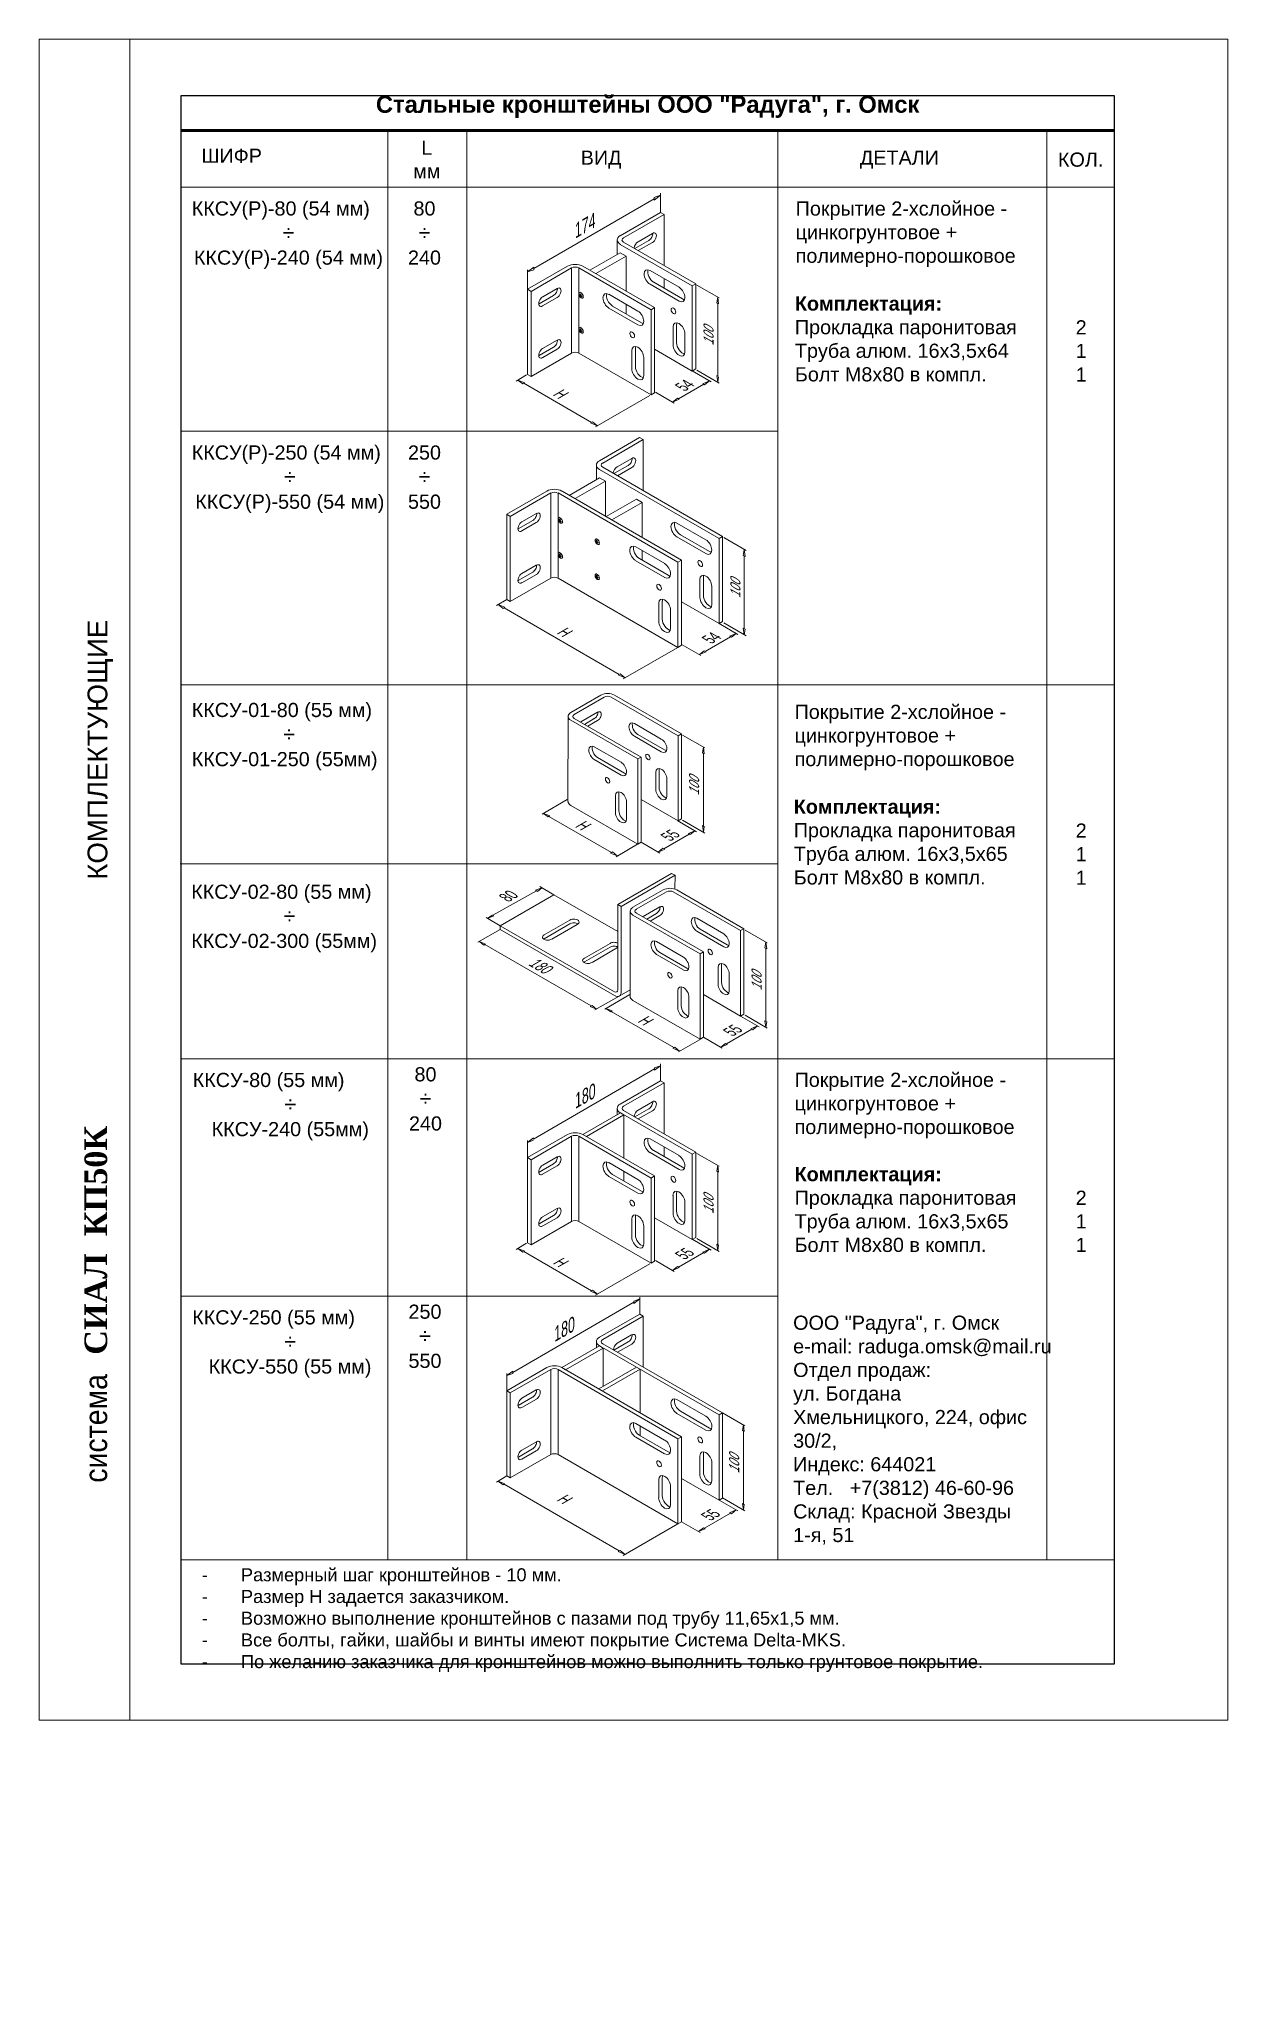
# Model space of a CAD drawing. Extents: x -37 to 4620, y -49 to 348.
# Drawn here: x 2730 to 2940, y -49.4 to 297 of the extents above; entities that cross this region are included whole.
import ezdxf
from ezdxf.enums import TextEntityAlignment as Align

# ---------------------------------------------------------------- set-up
doc = ezdxf.new("R2010")
doc.units = 0
doc.header["$LTSCALE"] = 5
doc.layers.get('0').update_dxf_attribs({"linetype": 'CONTINUOUS', "lineweight": 30})
for name, color, linetype, lineweight in [('3', 1, 'CONTINUOUS', 20), ('4', 160, 'CONTINUOUS', 18), ('Dimentions', 5, 'CONTINUOUS', 15), ('PV-5DF28', 7, 'CONTINUOUS', 15), ('Рамки', 1, 'CONTINUOUS', 15), ('Текстовый', 7, 'CONTINUOUS', 9)]:
    doc.layers.add(name, color=color, linetype=linetype, lineweight=lineweight)
doc.layers.add('Скрытые', color=14, linetype='CONTINUOUS', plot=False)
doc.styles.add('14', font='RUSS.SHX', dxfattribs={"width": 0.7, "height": 14})
doc.styles.add('15', font='russ.shx', dxfattribs={"width": 0.7, "height": 15})
doc.styles.add('22', font='RUSS.SHX', dxfattribs={"width": 0.7, "height": 2.2})
doc.styles.add('24', font='RUSS.SHX', dxfattribs={"width": 0.7, "height": 2.4})
doc.styles.add('Каталожный', font='arial.ttf', dxfattribs={"height": 2.5})
doc.styles.add('Фирм', font='arial.ttf', dxfattribs={"height": 3.5})
doc.styles.add('Фирм5', font='timesbd.ttf', dxfattribs={"height": 4})

msp = doc.modelspace()

# ---------------------------------------------------------------- texts
at = {"layer": '4', "extrusion": (0.707107, -0.408248, 0.57735), "char_height": 3.3, "attachment_point": 5, "text_direction": (0.707107, 0.408248, -0.57735), "style": '24'}
for s, insert in [('\\A1;174', (2826.468, 264.125, 104.747)), ('\\A1;180', (2826.491, 110.349, 104.747)), ('\\A1;180', (2822.823, 69.151, 104.747))]:
    msp.add_mtext(s, dxfattribs=dict(at, insert=insert))
at = {"layer": '4', "lineweight": 13, "extrusion": (0.707107, 0.408248, 0.57735), "char_height": 2.52, "attachment_point": 5, "text_direction": (0, 0.816497, -0.57735), "style": '14'}
for insert in [(2848.272, 244.968, 40.753), (2853.015, 200.353, 40.753), (2845.721, 165.474, 40.753), (2856.763, 131.009, 40.753), (2848.272, 91.557, 40.753), (2852.802, 45.726, 40.753)]:
    msp.add_mtext('\\A1;100', dxfattribs=dict(at, insert=insert))
at = {"layer": '4', "extrusion": (-8.3e-15, 0.816497, 0.57735), "char_height": 2.7, "attachment_point": 5, "style": '15'}
for s, insert, text_direction in [('\\A1;54', (2844.061, 235.85, -3.187), (0.707107, 0.408248, -0.57735)), ('\\A1;Н', (2822.199, 234.298, -9.291), (0.707107, -0.408248, 0.57735)), ('\\A1;Н', (2822.898, 192.206, -9.291), (0.707107, -0.408248, 0.57735)), ('\\A1;54', (2848.804, 191.235, -3.187), (0.707107, 0.408248, -0.57735)), ('\\A1;Н', (2826.157, 158.052, -9.291), (0.707107, -0.408248, 0.57735)), ('\\A1;55', (2841.51, 156.355, -3.187), (0.707107, 0.408248, -0.57735)), ('\\A1;80', (2812.939, 145.626, -3.187), (0.707107, 0.408248, -0.57735)), ('\\A1;180', (2818.714, 133.167, -9.291), (0.707107, -0.408248, 0.57735)), ('\\A1;Н', (2837.199, 123.587, -9.291), (0.707107, -0.408248, 0.57735)), ('\\A1;55', (2852.552, 121.891, -3.187), (0.707107, 0.408248, -0.57735)), ('\\A1;55', (2844.061, 82.439, -3.187), (0.707107, 0.408248, -0.57735)), ('\\A1;Н', (2822.199, 80.887, -9.291), (0.707107, -0.408248, 0.57735)), ('\\A1;Н', (2822.898, 39.034, -9.291), (0.707107, -0.408248, 0.57735)), ('\\A1;55', (2848.657, 36.3, -3.187), (0.707107, 0.408248, -0.57735))]:
    msp.add_mtext(s, dxfattribs=dict(at, insert=insert, text_direction=text_direction))
at = {"layer": 'Рамки', "insert": (2863.207, 71.496), "char_height": 2.5, "width": 43.81974, "attachment_point": 1, "style": '22'}
msp.add_mtext('{\\fArial|b0|i0|c204|p34;\\W1;ООО "Радуга", г. Омск  \\Pe-mail: raduga.omsk@mail.ru\\PОтдел продаж:   \\Pул. Богдана Хмельницкого, 224, офис 30/2,  \\PИндекс: 644021\\PТел.   +7(3812) 46-60-96\\PСклад: Красной Звезды 1-я, 51}', dxfattribs=at)
at = {"layer": 'Текстовый', "style": 'Фирм'}
msp.add_text('КОМПЛЕКТУЮЩИЕ', height=3.5, rotation=90, dxfattribs=at).set_placement((2742.043, 148.5))
at = {"layer": 'Текстовый', "style": 'Фирм5'}
msp.add_text('СИАЛ  КП50К', height=4, rotation=90, dxfattribs=at).set_placement((2742, 84.805), align=Align.CENTER)
at = {"layer": 'Текстовый', "style": 'Фирм', "width": 0.9}
msp.add_text(' система ', height=4, rotation=90, dxfattribs=at).set_placement((2742, 51.576), align=Align.CENTER)
at = {"layer": 'Текстовый', "color": 1, "linetype": 'Continuous', "style": 'Каталожный'}
for s, insert, char_height, width, attachment_point in [('\\pxqc;{\\fArial|b1|i0|c204|p34;\\C256;Стальные кронштейны ООО "Радуга", г. Омск}', (2755, 287), 3, 165, 1), ('\\pxqc;ШИФР', (2755, 277.661), 2.5, 18, 1), ('\\pxqc;L\\Pмм', (2789.48, 279.086), 2.5, 18, 1), ('\\pxqc;ВИД', (2829.277, 275.712), 2.5, 64.39046, 5), ('\\pxqc;ДЕТАЛИ', (2881.986, 275.712), 2.5, 52.02782, 5), ('\\pxqc;КОЛ.', (2914, 275.712), 2.5, 12, 5), ('\\pxql;ККСУ(Р)-80 (54 мм)\\P\\pqc;{\\H1.08333x;÷\\fMS Shell Dlg 2|b0|i0|c204|p0;\\H0.65385x;\\P\\pql;}ККСУ(Р)-240 (54 мм)', (2756.947, 268.352), 2.5, 34.192, 1), ('\\pxqc;80\\P{\\H1.08333x;÷\\fMS Shell Dlg 2|b0|i0|c204|p0;\\H0.65385x;\\P}240', (2790.582, 268.352), 2.5, 14.97639, 1), ('Покрытие 2-хслойное - цинкогрунтовое + полимерно-порошковое', (2863.657, 268.335), 2.5, 59.66588, 1), ('\\pxql;{\\fArial|b1|i0|c204|p34;Комплектация:}\\PПрокладка паронитовая\\PТруба алюм. 16х3,5х64\\P\\pq*;Болт М8х80 в компл.', (2863.513, 251.55), 2.5, 51.69947, 1), ('\\pxqc;\\P2\\P1\\P1', (2908.234, 251.513, 128.949), 2.5, 11.7315, 1), ('\\pxql;ККСУ(Р)-250 (54 мм)\\P\\pqc;{\\H1.08333x;÷\\fMS Shell Dlg 2|b0|i0|c204|p0;\\H0.65385x;\\P\\pql;}ККСУ(Р)-550 (54 мм)', (2756.947, 225.23, 764.744), 2.5, 34.65799, 1), ('\\pxqc;250\\P{\\H1.08333x;÷\\fMS Shell Dlg 2|b0|i0|c204|p0;\\H0.65385x;\\P}550', (2790.582, 225.23, 764.744), 2.5, 14.97639, 1), ('\\pxql;ККСУ-01-80 (55 мм)\\P\\pqc;{\\H1.08333x;÷\\fMS Shell Dlg 2|b0|i0|c204|p0;\\H0.65385x;\\P\\pql;\\fArial|b0|i0|c204|p34;\\H1.41176x;ККСУ-01-250 (55мм)}', (2756.947, 179.747), 2.5, 34.38793, 1), ('Покрытие 2-хслойное - цинкогрунтовое + полимерно-порошковое', (2863.459, 179.415), 2.5, 59.66588, 1), ('\\pxql;{\\fArial|b1|i0|c204|p34;Комплектация:}\\PПрокладка паронитовая\\PТруба алюм. 16х3,5х65\\P\\pq*;Болт М8х80 в компл.', (2863.316, 162.67), 2.5, 49.62412, 1), ('\\pxqc;\\P2\\P1\\P1', (2908.234, 162.608, 128.949), 2.5, 11.7315, 1), ('\\pxql;ККСУ-02-80 (55 мм)\\P\\pqc;{\\H1.08333x;÷\\fMS Shell Dlg 2|b0|i0|c204|p0;\\H0.65385x;\\P\\pql;\\fArial|b0|i0|c204|p34;\\H1.41176x;ККСУ-02-300 (55мм)}', (2756.858, 147.632), 2.5, 34.74679, 1), ('\\pxql;ККСУ-80 (55 мм)\\P\\pqc;{\\H1.08333x;÷\\fMS Shell Dlg 2|b0|i0|c204|p0;\\H0.65385x;\\P\\pql;}ККСУ-240 (55мм)', (2757.124, 114.38, 764.744), 2.5, 34.4802, 1), ('\\pxqc;80\\P{\\H1.08333x;÷\\fMS Shell Dlg 2|b0|i0|c204|p0;\\H0.65385x;\\P}240', (2790.76, 115.38, 764.744), 2.5, 14.97639, 1), ('Покрытие 2-хслойное - цинкогрунтовое + полимерно-порошковое\\P\\P\\pxql;{\\fArial|b1|i0|c204|p34;Комплектация:}\\PПрокладка паронитовая\\P\\pq*;Труба алюм. 16х3,5х65\\PБолт М8х80 в компл.', (2863.459, 114.415), 2.5, 59.66588, 1), ('\\pxqc;\\P2\\P1\\P1', (2908.234, 97.736, 128.949), 2.5, 11.7315, 1), ('\\pxqc;250\\P{\\H1.08333x;÷\\fMS Shell Dlg 2|b0|i0|c204|p0;\\H0.65385x;\\P}550', (2790.671, 73.443, 764.744), 2.5, 14.97639, 1), ('\\pxql;ККСУ-250 (55 мм)\\P\\pqc;{\\H1.08333x;÷\\fMS Shell Dlg 2|b0|i0|c204|p0;\\H0.65385x;\\P\\pql;}ККСУ-550 (55 мм)', (2757.035, 72.443, 764.744), 2.5, 34.5691, 1), ('\\pxi-3,l4,r-1.5125,se0.91667,t4;-^IРазмерный шаг кронштейнов - 10 мм.\\P-^IРазмер Н задается заказчиком.\\P-^IВозможно выполнение кронштейнов с пазами под трубу 11,65х1,5 мм.\\P-^IВсе болты, гайки, шайбы и винты имеют покрытие Система Delta-MKS.\\P-^IПо желанию заказчика для кронштейнов можно выполнить только грунтовое покрытие.', (2756.444, 26.86, 0), 2.3, 165, 1)]:
    msp.add_mtext(s, dxfattribs=dict(at, insert=insert, char_height=char_height, width=width, attachment_point=attachment_point))

# ---------------------------------------------------------------- blocks, each defined once
blk = doc.blocks.new('*U57')
at = {"layer": 'PV-5DF28'}
for p, q in [((2514, 2719, 205), (2580.7, 2752.3, 171.7)), ((2582.3, 2755.7, 173.3), (2515.7, 2722.3, 206.7)), ((2580.7, 2752.3, 171.7), (2582.3, 2755.7, 173.3)), ((2580.7, 2752.3, 171.7), (2617.3, 2715.7, 98.3)), ((2582.3, 2755.7, 173.3), (2619, 2719, 100)), ((2542.9, 2725.1, 182.2), (2569.6, 2738.4, 168.8)), ((2575.1, 2732.9, 157.8), (2548.4, 2719.6, 171.2)), ((2550.1, 2722.9, 172.8), (2576.7, 2736.2, 159.5)), ((2505.7, 2712.3, 206.7), (2490.7, 2682.3, 191.7)), ((2494, 2684, 190), (2509, 2714, 205)), ((2494, 2679, 185), (2560.7, 2712.3, 151.7)), ((2562.3, 2715.7, 153.3), (2495.7, 2682.3, 186.7)), ((2560.7, 2712.3, 151.7), (2562.3, 2715.7, 153.3)), ((2560.7, 2712.3, 151.7), (2597.3, 2675.7, 78.3)), ((2562.3, 2715.7, 153.3), (2599, 2679, 80)), ((2587.2, 2712.6, 125.4), (2579.8, 2719.9, 140.1)), ((2617.3, 2715.7, 98.3), (2580.7, 2697.3, 116.7)), ((2581.5, 2723.2, 141.7), (2588.8, 2715.9, 127.1)), ((2590.8, 2725.4, 134.6), (2598.2, 2718.1, 119.9)), ((2619, 2719, 100), (2617.3, 2715.7, 98.3)), ((2510.5, 2702.5, 192), (2502.2, 2685.8, 183.6)), ((2506, 2687.5, 181.5), (2510.8, 2697.2, 186.4)), ((2514.1, 2698.8, 184.7), (2509.3, 2689.1, 179.8)), ((2522.9, 2685.1, 162.2), (2549.6, 2698.4, 148.8)), ((2555.1, 2692.9, 137.8), (2528.4, 2679.6, 151.2)), ((2530.1, 2682.9, 152.8), (2556.7, 2696.2, 139.5)), ((2490.3, 2678.6, 188.3), (2526.9, 2641.9, 115)), ((2597.3, 2675.7, 78.3), (2530.7, 2642.3, 111.7)), ((2567.2, 2672.6, 105.4), (2559.8, 2679.9, 120.1)), ((2561.5, 2683.2, 121.7), (2568.8, 2675.9, 107.1)), ((2570.8, 2685.4, 114.6), (2578.2, 2678.1, 99.9)), ((2599, 2679, 80), (2597.3, 2675.7, 78.3))]:
    blk.add_line(p, q, dxfattribs=at)
at = {"layer": 'PV-5DF28', "extrusion": (-0.57735, 0.57735, -0.57735)}
for centre, major_axis, start_param, end_param in [((2572.3, 2735.7, 163.3), (5.83, 0, -5.83), -2.356194, 0.785398), ((2512.3, 2715.7, 203.3), (3.54, 3.54), -2.356194, -0.785398), ((2545.7, 2722.3, 176.7), (-5.83, 0, 5.83), -2.356194, 0.785398), ((2567.3, 2720.7, 153.3), (-2.3, 0, 2.3), -3.926991, 2.356194), ((2585.3, 2722.7, 137.3), (-5.83, 0, 5.83), -0.785398, 2.356194), ((2592.7, 2715.3, 122.7), (5.83, 0, -5.83), -0.785398, 2.356194), ((2512.3, 2700.7, 188.3), (0, 3.87, 3.87), -0.79185, 2.362646), ((2552.3, 2695.7, 143.3), (5.83, 0, -5.83), -2.356194, 0.785398), ((2497.3, 2685.7, 188.3), (-3.54, -3.54), -0.785398, 0.785398), ((2504, 2684, 180), (0, 3.87, 3.87), -0.86162, -0.778947), ((2525.7, 2682.3, 156.7), (-5.83, 0, 5.83), -2.356194, 0.785398), ((2547.3, 2680.7, 133.3), (-2.3, 0, 2.3), -3.926991, 2.356194), ((2565.3, 2682.7, 117.3), (-5.83, 0, 5.83), -0.785398, 2.356194), ((2572.7, 2675.3, 102.7), (5.83, 0, -5.83), -0.785398, 2.356194), ((2534, 2649, 115), (-7.07, -7.07), -0.785398, 0)]:
    blk.add_ellipse(centre, major_axis=major_axis, ratio=0.57735, start_param=start_param, end_param=end_param, dxfattribs=at)
at = {"layer": 'PV-5DF28', "extrusion": (0.57735, -0.57735, 0.57735)}
for centre, major_axis, start_param, end_param in [((2574, 2739, 165), (5.83, 0, -5.83), -0.785398, -0.442887), ((2512.3, 2715.7, 203.3), (-7.07, -7.07), -2.356194, -0.785398), ((2547.3, 2725.7, 178.3), (5.83, 0, -5.83), -2.698706, -0.785398), ((2587, 2726, 139), (5.83, 0, -5.83), -2.698706, -2.356194), ((2594.3, 2718.7, 124.3), (5.83, 0, -5.83), -2.356194, -0.442887), ((2509, 2699, 190), (0, 3.87, 3.87), -2.362646, -0.703181), ((2554, 2699, 145), (5.83, 0, -5.83), -0.785398, -0.442887), ((2497.3, 2685.7, 188.3), (-7.07, -7.07), -0.785398, 0.785398), ((2527.3, 2685.7, 158.3), (5.83, 0, -5.83), -2.698706, -0.785398), ((2567, 2686, 119), (5.83, 0, -5.83), -2.698706, -2.356194), ((2574.3, 2678.7, 104.3), (5.83, 0, -5.83), -2.356194, -0.442887)]:
    blk.add_ellipse(centre, major_axis=major_axis, ratio=0.57735, start_param=start_param, end_param=end_param, dxfattribs=at)
blk = doc.blocks.new('*U55')
at = {"layer": 'PV-5DF28'}
for p, q in [((1722.3, 2398.7, 676.3), (1703.6, 2361.3, 657.6)), ((1814.2, 2411.6, 597.4), (1704, 2356.5, 652.5)), ((1705.3, 2359.6, 654.3), (1815.9, 2414.9, 599)), ((1719, 2397, 678), (1722.3, 2398.7, 676.3)), ((1722.3, 2398.7, 676.3), (1742.7, 2378.3, 635.6)), ((1779, 2388.6, 609.6), (1805.6, 2401.9, 596.3)), ((1786.1, 2386.4, 600.3), (1812.8, 2399.7, 586.9)), ((1815.9, 2414.9, 599), (1814.2, 2411.6, 597.4)), ((1814.2, 2411.6, 597.4), (1848.2, 2377.6, 529.4)), ((1815.9, 2414.9, 599), (1849.9, 2380.9, 531)), ((1700.5, 2359.9, 659.5), (1719, 2397, 678)), ((1715.2, 2369.8, 654.7), (1721.8, 2383.1, 661.3)), ((1725.5, 2379.5, 654), (1719, 2366.4, 647.5)), ((1811.1, 2396.4, 585.3), (1784.5, 2383.1, 598.6)), ((1824.5, 2374.8, 550.2), (1817.4, 2381.9, 564.5)), ((1819, 2385.2, 566.2), (1826.2, 2378.1, 551.9)), ((1828.4, 2387.4, 559), (1835.5, 2380.3, 544.7)), ((1849.9, 2380.9, 531), (1848.2, 2377.6, 529.4)), ((1795.2, 2373.6, 578.4), (1684.7, 2318.3, 633.7)), ((1686.7, 2321.8, 635.2), (1796.9, 2376.9, 580)), ((1715.6, 2364.8, 649.2), (1722.1, 2377.8, 655.7)), ((1720.7, 2338.8, 618.2), (1738, 2373.5, 635.5)), ((1741.3, 2375.2, 633.8), (1724, 2340.5, 616.5)), ((1738, 2373.5, 635.5), (1741.3, 2375.2, 633.8)), ((1741.3, 2375.2, 633.8), (1758.7, 2357.8, 599.2)), ((1760, 2350.6, 590.6), (1786.6, 2363.9, 577.3)), ((1767.1, 2348.4, 581.3), (1793.8, 2361.8, 568)), ((1796.9, 2376.9, 580), (1795.2, 2373.6, 578.4)), ((1795.2, 2373.6, 578.4), (1829.2, 2339.6, 510.4)), ((1796.9, 2376.9, 580), (1830.9, 2342.9, 512)), ((1848.2, 2377.6, 529.4), (1813.6, 2360.3, 546.7)), ((1686.7, 2321.8, 635.2), (1704, 2356.5, 652.5)), ((1707.3, 2358.2, 650.8), (1690, 2323.5, 633.5)), ((1700.1, 2356.1, 656), (1702.5, 2353.6, 651)), ((1704, 2356.5, 652.5), (1707.3, 2358.2, 650.8)), ((1707.3, 2358.2, 650.8), (1722.7, 2342.8, 620.2)), ((1724, 2340.5, 616.5), (1720.7, 2338.8, 618.2)), ((1763.9, 2352.6, 588.6), (1767.8, 2348.7, 581)), ((1792.1, 2358.4, 566.3), (1765.5, 2345.1, 579.6)), ((1805.5, 2336.8, 531.2), (1798.4, 2343.9, 545.5)), ((1800, 2347.3, 547.2), (1807.2, 2340.1, 532.9)), ((1809.4, 2349.4, 540), (1816.5, 2342.3, 525.7)), ((1830.9, 2342.9, 512), (1829.2, 2339.6, 510.4)), ((1690, 2323.5, 633.5), (1686.7, 2321.8, 635.2)), ((1829.2, 2339.6, 510.4), (1718.7, 2284.3, 565.7)), ((1657.7, 2274.3, 616.7), (1676.2, 2311.3, 635.2)), ((1679.7, 2313.3, 633.7), (1661, 2276, 615)), ((1671.2, 2281.8, 610.7), (1677.8, 2295.1, 617.3)), ((1671.5, 2276.5, 605), (1678.1, 2289.8, 611.7)), ((1681.5, 2291.5, 610), (1674.8, 2278.2, 603.4)), ((1661, 2276, 615), (1657.7, 2274.3, 616.7)), ((1657.7, 2274.3, 616.7), (1691.7, 2240.3, 548.7)), ((1661, 2276, 615), (1695, 2242, 547)), ((1691.9, 2261.2, 569.3), (1698.5, 2274.5, 576)), ((1692.2, 2255.9, 563.7), (1698.8, 2269.1, 570.3)), ((1713.7, 2279.3, 565.7), (1695, 2242, 547)), ((1702.1, 2270.8, 568.7), (1695.5, 2257.5, 562)), ((1695, 2242, 547), (1691.7, 2240.3, 548.7))]:
    blk.add_line(p, q, dxfattribs=at)
at = {"layer": 'PV-5DF28', "extrusion": (-0.57735, 0.57735, -0.57735)}
for centre, major_axis, start_param, end_param in [((1808.4, 2399.2, 590.8), (5.83, 0, -5.83), -2.356194, 0.785398), ((1723.7, 2381.3, 657.7), (0, 3.87, 3.87), -0.79185, 2.362646), ((1781.7, 2385.8, 604.1), (-5.83, 0, 5.83), -2.356194, 0.785398), ((1811.2, 2388.6, 577.4), (-2.3, 0, 2.3), -5.497787, 0.785398), ((1822.9, 2384.7, 561.8), (-5.83, 0, 5.83), -0.785398, 2.356194), ((1830, 2377.5, 547.5), (5.83, 0, -5.83), -0.785398, 2.356194), ((1707.5, 2363.5, 656), (-7.44, -7.44), -0.784116, 0.777382), ((1717, 2368, 651), (0, 3.87, 3.87), -2.285625, -0.778947), ((1789.4, 2361.2, 571.8), (5.83, 0, -5.83), -2.356194, 0.785398), ((1762.7, 2347.8, 585.1), (-5.83, 0, 5.83), -2.356194, 0.785398), ((1792.2, 2350.6, 558.4), (-2.3, 0, 2.3), -5.497787, 0.785398), ((1803.9, 2346.7, 542.8), (-5.83, 0, 5.83), -0.785398, 2.356194), ((1811, 2339.5, 528.5), (5.83, 0, -5.83), -0.785398, 2.356194), ((1683.2, 2314.8, 631.6), (7.54, 7.54), -2.342515, -0.799078), ((1679.7, 2293.3, 613.7), (0, 3.87, 3.87), -0.79185, 2.362646), ((1673, 2280, 607), (0, -3.87, -3.87), -0.79185, 2.362646), ((1700.3, 2272.7, 572.3), (0, 3.87, 3.87), -0.79185, 2.362646), ((1693.7, 2259.3, 565.7), (0, -3.87, -3.87), -0.79185, 2.362646)]:
    blk.add_ellipse(centre, major_axis=major_axis, ratio=0.57735, start_param=start_param, end_param=end_param, dxfattribs=at)
at = {"layer": 'PV-5DF28', "extrusion": (0.57735, -0.57735, 0.57735)}
for centre, major_axis, start_param, end_param in [((1810, 2402.5, 592.4), (5.83, 0, -5.83), -0.785398, -0.437039), ((1720.3, 2379.7, 659.3), (0, 3.87, 3.87), -2.362646, -0.704677), ((1783.4, 2389.1, 605.8), (5.83, 0, -5.83), -2.704553, -0.785398), ((1824.5, 2388, 563.4), (5.83, 0, -5.83), -2.704553, -2.356194), ((1831.7, 2380.8, 549.1), (5.83, 0, -5.83), -2.356194, -0.437039), ((1707, 2362.9, 656), (-3.54, -3.54), -0.785398, 0.785398), ((1791, 2364.5, 573.5), (5.83, 0, -5.83), -0.785398, -0.443724), ((1764.4, 2351.2, 586.8), (5.83, 0, -5.83), -2.697869, -0.785398), ((1805.5, 2350, 544.5), (5.83, 0, -5.83), -2.697869, -2.356194), ((1812.7, 2342.8, 530.1), (5.83, 0, -5.83), -2.356194, -0.443724), ((1683, 2315, 632), (-3.54, -3.54), -2.356194, -0.785398), ((1676.3, 2291.7, 615.3), (0, 3.87, 3.87), -2.362646, -0.704677), ((1717, 2281, 564), (-3.54, -3.54), -2.356194, -0.785398), ((1669.7, 2278.3, 608.7), (0, 3.87, 3.87), -2.436916, -2.349743), ((1697, 2271, 574), (0, 3.87, 3.87), -2.362646, -0.704677), ((1690.3, 2257.7, 567.3), (0, 3.87, 3.87), -2.436916, -2.349743)]:
    blk.add_ellipse(centre, major_axis=major_axis, ratio=0.57735, start_param=start_param, end_param=end_param, dxfattribs=at)
blk = doc.blocks.new('*U56')
at = {"layer": 'PV-5DF28'}
for p, q in [((2275.1, 2460.3, 185.1), (2293.7, 2497.3, 203.7)), ((2297, 2499, 202), (2278.3, 2461.6, 183.3)), ((2293.7, 2497.3, 203.7), (2297, 2499, 202)), ((2297, 2499, 202), (2317.4, 2478.6, 161.3)), ((2345, 2490, 145), (2278.7, 2456.8, 178.2)), ((2280, 2459.9, 180), (2346.6, 2493.3, 146.6)), ((2289.9, 2470.2, 180.3), (2296.5, 2483.5, 187)), ((2290.3, 2465.1, 174.8), (2296.8, 2478.1, 181.3)), ((2300.1, 2479.8, 179.7), (2293.6, 2466.8, 173.2)), ((2309.7, 2467, 157.3), (2336.4, 2480.3, 143.9)), ((2341.9, 2474.8, 132.9), (2315.2, 2461.5, 146.3)), ((2316.9, 2464.8, 147.9), (2343.5, 2478.1, 134.6)), ((2346.6, 2493.3, 146.6), (2345, 2490, 145)), ((2345, 2490, 145), (2379, 2456, 77)), ((2346.6, 2493.3, 146.6), (2380.6, 2459.3, 78.6)), ((2261.3, 2422.2, 160.8), (2278.7, 2456.8, 178.2)), ((2282, 2458.5, 176.5), (2264.7, 2423.8, 159.2)), ((2274.7, 2456.4, 181.7), (2277.2, 2453.9, 176.7)), ((2278.7, 2456.8, 178.2), (2282, 2458.5, 176.5)), ((2282, 2458.5, 176.5), (2299.3, 2441.2, 141.8)), ((2322.6, 2473.4, 150.8), (2326.4, 2469.6, 143.1)), ((2379, 2456, 77), (2344.3, 2438.7, 94.3)), ((2355.3, 2453.1, 97.8), (2348.1, 2460.3, 112.2)), ((2349.8, 2463.6, 113.8), (2356.9, 2456.4, 99.5)), ((2359.1, 2465.8, 106.7), (2366.3, 2458.6, 92.3)), ((2380.6, 2459.3, 78.6), (2379, 2456, 77)), ((2326, 2452, 126), (2259.3, 2418.7, 159.3)), ((2261.3, 2422.2, 160.8), (2327.7, 2455.3, 127.7)), ((2290.7, 2429, 138.3), (2317.4, 2442.3, 124.9)), ((2322.9, 2436.8, 113.9), (2296.2, 2423.5, 127.3)), ((2297.9, 2426.8, 128.9), (2324.5, 2440.1, 115.6)), ((2327.7, 2455.3, 127.7), (2326, 2452, 126)), ((2326, 2452, 126), (2360, 2418, 58)), ((2327.7, 2455.3, 127.7), (2361.7, 2421.3, 59.7)), ((2264.7, 2423.8, 159.2), (2261.3, 2422.2, 160.8)), ((2360, 2418, 58), (2293.3, 2384.7, 91.3)), ((2304.6, 2435.9, 131.3), (2308.4, 2432.1, 123.7)), ((2336.3, 2415.1, 78.8), (2329.1, 2422.3, 93.2)), ((2330.8, 2425.6, 94.8), (2338, 2418.5, 80.5)), ((2340.1, 2427.8, 87.7), (2347.3, 2420.6, 73.3)), ((2361.7, 2421.3, 59.7), (2360, 2418, 58)), ((2232.3, 2374.7, 142.3), (2250.8, 2411.6, 160.8)), ((2254.3, 2413.7, 159.3), (2235.7, 2376.3, 140.7)), ((2245.9, 2382.2, 136.3), (2252.5, 2395.5, 143)), ((2246.2, 2376.9, 130.7), (2252.8, 2390.1, 137.3)), ((2256.1, 2391.8, 135.7), (2249.5, 2378.5, 129)), ((2288.3, 2379.7, 91.3), (2269.7, 2342.3, 72.7)), ((2235.7, 2376.3, 140.7), (2232.3, 2374.7, 142.3)), ((2232.3, 2374.7, 142.3), (2266.3, 2340.7, 74.3)), ((2235.7, 2376.3, 140.7), (2269.7, 2342.3, 72.7)), ((2266.5, 2361.5, 95), (2273.2, 2374.8, 101.6)), ((2266.8, 2356.2, 89.4), (2273.5, 2369.5, 96)), ((2276.8, 2371.1, 94.3), (2270.2, 2357.9, 87.7)), ((2269.7, 2342.3, 72.7), (2266.3, 2340.7, 74.3))]:
    blk.add_line(p, q, dxfattribs=at)
at = {"layer": 'PV-5DF28', "extrusion": (-0.57735, 0.57735, -0.57735)}
for centre, major_axis, start_param, end_param in [((2298.3, 2481.7, 183.3), (0, 3.87, 3.87), -0.79185, 2.362646), ((2339.1, 2477.5, 138.4), (5.83, 0, -5.83), -2.356194, 0.785398), ((2282.2, 2463.8, 181.7), (-7.44, -7.44), -0.784116, 0.777382), ((2291.7, 2468.3, 176.7), (0, 3.87, 3.87), -2.285625, -0.778947), ((2312.5, 2464.2, 151.8), (-5.83, 0, 5.83), -2.356194, 0.785398), ((2342, 2467, 125), (-2.3, 0, 2.3), -5.497787, 0.785398), ((2353.6, 2463, 109.4), (-5.83, 0, 5.83), -0.785398, 2.356194), ((2360.8, 2455.9, 95.1), (5.83, 0, -5.83), -0.785398, 2.356194), ((2320.1, 2439.5, 119.4), (5.83, 0, -5.83), -2.356194, 0.785398), ((2257.9, 2415.1, 157.2), (7.54, 7.54), -2.342515, -0.799078), ((2293.5, 2426.2, 132.8), (-5.83, 0, 5.83), -2.356194, 0.785398), ((2323, 2429, 106), (-2.3, 0, 2.3), -5.497787, 0.785398), ((2334.6, 2425, 90.4), (-5.83, 0, 5.83), -0.785398, 2.356194), ((2341.8, 2417.9, 76.1), (5.83, 0, -5.83), -0.785398, 2.356194), ((2247.7, 2380.3, 132.7), (0, -3.87, -3.87), -0.79185, 2.362646), ((2254.3, 2393.7, 139.3), (0, 3.87, 3.87), -0.79185, 2.362646), ((2268.3, 2359.7, 91.3), (0, -3.87, -3.87), -0.79185, 2.362646), ((2275, 2373, 98), (0, 3.87, 3.87), -0.79185, 2.362646)]:
    blk.add_ellipse(centre, major_axis=major_axis, ratio=0.57735, start_param=start_param, end_param=end_param, dxfattribs=at)
at = {"layer": 'PV-5DF28', "extrusion": (0.57735, -0.57735, 0.57735)}
for centre, major_axis, start_param, end_param in [((2295, 2480, 185), (0, 3.87, 3.87), -2.362646, -0.704677), ((2340.8, 2480.8, 140.1), (5.83, 0, -5.83), -0.785398, -0.437039), ((2281.6, 2463.3, 181.6), (-3.54, -3.54), -0.785398, 0.785398), ((2314.1, 2467.5, 153.4), (5.83, 0, -5.83), -2.704553, -0.785398), ((2355.3, 2466.3, 111.1), (5.83, 0, -5.83), -2.704553, -2.356194), ((2362.4, 2459.2, 96.7), (5.83, 0, -5.83), -2.356194, -0.437039), ((2321.8, 2442.9, 121.1), (5.83, 0, -5.83), -0.785398, -0.443724), ((2257.7, 2415.3, 157.7), (-3.54, -3.54), -2.356194, -0.785398), ((2295.1, 2429.5, 134.4), (5.83, 0, -5.83), -2.697869, -0.785398), ((2336.3, 2428.4, 92.1), (5.83, 0, -5.83), -2.697869, -2.356194), ((2343.5, 2421.2, 77.8), (5.83, 0, -5.83), -2.356194, -0.443724), ((2251, 2392, 141), (0, 3.87, 3.87), -2.362646, -0.704677), ((2291.7, 2381.3, 89.7), (-3.54, -3.54), -2.356194, -0.785398), ((2244.3, 2378.7, 134.3), (0, 3.87, 3.87), -2.436916, -2.349743), ((2271.7, 2371.3, 99.7), (0, 3.87, 3.87), -2.362646, -0.704677), ((2265, 2358, 93), (0, 3.87, 3.87), -2.436916, -2.349743)]:
    blk.add_ellipse(centre, major_axis=major_axis, ratio=0.57735, start_param=start_param, end_param=end_param, dxfattribs=at)
blk = doc.blocks.new('*U58')
at = {"layer": 'PV-5DF28'}
for p, q in [((1984.9, 1435.8, -549.1), (2051.6, 1469.2, -582.4)), ((2053.3, 1472.5, -580.8), (1986.6, 1439.2, -547.4)), ((2051.6, 1469.2, -582.4), (2053.3, 1472.5, -580.8)), ((2051.6, 1469.2, -582.4), (2088.3, 1432.5, -655.8)), ((2053.3, 1472.5, -580.8), (2089.9, 1435.8, -654.1)), ((1952.4, 1390.8, -561.6), (1979.1, 1444.2, -534.9)), ((1975.8, 1442.5, -533.3), (1979.1, 1444.2, -534.9)), ((1979.1, 1444.2, -534.9), (1985, 1438.2, -546.8)), ((2013.8, 1441.9, -571.9), (2040.5, 1455.3, -585.3)), ((2046, 1449.8, -596.3), (2019.3, 1436.4, -582.9)), ((2021, 1439.8, -581.3), (2047.7, 1453.1, -594.6)), ((1949.1, 1389.2, -559.9), (1975.8, 1442.5, -533.3)), ((1976.6, 1429.2, -547.4), (1961.6, 1399.2, -562.4)), ((1964.9, 1400.8, -564.1), (1979.9, 1430.8, -549.1)), ((1964.9, 1395.8, -569.1), (2031.6, 1429.2, -602.4)), ((2033.3, 1432.5, -600.8), (1966.6, 1399.2, -567.4)), ((2031.6, 1429.2, -602.4), (2033.3, 1432.5, -600.8)), ((2031.6, 1429.2, -602.4), (2068.3, 1392.5, -675.8)), ((2033.3, 1432.5, -600.8), (2069.9, 1395.8, -674.1)), ((2058.1, 1429.4, -628.7), (2050.8, 1436.8, -614)), ((2088.3, 1432.5, -655.8), (2051.6, 1414.2, -637.4)), ((2052.4, 1440.1, -612.3), (2059.8, 1432.8, -627)), ((2061.8, 1442.3, -619.5), (2069.1, 1434.9, -634.2)), ((2089.9, 1435.8, -654.1), (2088.3, 1432.5, -655.8)), ((1981.4, 1419.3, -562.1), (1973.1, 1402.7, -570.4)), ((1976.9, 1404.3, -572.6), (1981.7, 1414, -567.7)), ((1985.1, 1415.7, -569.4), (1980.2, 1406, -574.2)), ((1993.8, 1401.9, -591.9), (2020.5, 1415.3, -605.3)), ((2026, 1409.8, -616.3), (1999.3, 1396.4, -602.9)), ((2001, 1399.8, -601.3), (2027.7, 1413.1, -614.6)), ((1949.1, 1389.2, -559.9), (1952.4, 1390.8, -561.6)), ((1985.8, 1352.5, -633.3), (1949.1, 1389.2, -559.9)), ((1952.4, 1390.8, -561.6), (1989.1, 1354.2, -634.9)), ((1961.2, 1395.4, -565.8), (1997.8, 1358.8, -639.1)), ((2068.3, 1392.5, -675.8), (2001.6, 1359.2, -642.4)), ((2038.1, 1389.4, -648.7), (2030.8, 1396.8, -634)), ((2032.4, 1400.1, -632.3), (2039.8, 1392.8, -647)), ((2041.8, 1402.3, -639.5), (2049.1, 1394.9, -654.2)), ((2069.9, 1395.8, -674.1), (2068.3, 1392.5, -675.8)), ((1897.4, 1345.8, -551.6), (1960.8, 1377.5, -583.3)), ((1947.4, 1341.3, -606.1), (1960.1, 1366.7, -593.4)), ((1961.8, 1365, -596.8), (1949.1, 1339.7, -609.4)), ((1967.4, 1370.3, -597.1), (1954.8, 1345, -609.8)), ((1989.5, 1350.8, -638.7), (1994.9, 1361.7, -633.2)), ((1870.8, 1292.5, -578.3), (1984.1, 1349.2, -634.9)), ((1870.8, 1292.5, -578.3), (1897.4, 1345.8, -551.6)), ((1985.8, 1347.5, -638.3), (1872.4, 1290.8, -581.6)), ((1907.4, 1321.3, -586.1), (1920.1, 1346.7, -573.4)), ((1921.8, 1345, -576.7), (1909.1, 1319.7, -589.4)), ((1927.4, 1350.3, -577.1), (1914.8, 1325, -589.7)), ((1872.4, 1290.8, -581.6), (1870.8, 1292.5, -578.3))]:
    blk.add_line(p, q, dxfattribs=at)
at = {"layer": 'PV-5DF28', "extrusion": (-0.57735, 0.57735, -0.57735)}
for centre, major_axis, start_param, end_param in [((2043.3, 1452.5, -590.8), (5.83, 0, -5.83), -2.356194, 0.785398), ((1983.3, 1432.5, -550.8), (3.54, 3.54), -2.356194, -0.785398), ((2016.6, 1439.2, -577.4), (-5.83, 0, 5.83), -2.356194, 0.785398), ((2038.3, 1437.5, -600.8), (-2.3, 0, 2.3), -3.926991, 2.356194), ((2056.3, 1439.5, -616.8), (-5.83, 0, 5.83), -0.785398, 2.356194), ((2063.6, 1432.2, -631.4), (5.83, 0, -5.83), -0.785398, 2.356194), ((1974.9, 1400.8, -574.1), (0, 3.87, 3.87), -0.86162, -0.778947), ((1983.3, 1417.5, -565.7), (0, 3.87, 3.87), -0.79185, 2.362646), ((2023.3, 1412.5, -610.8), (5.83, 0, -5.83), -2.356194, 0.785398), ((2036.3, 1399.5, -636.8), (-5.83, 0, 5.83), -0.785398, 2.356194), ((1968.3, 1402.5, -565.8), (-3.54, -3.54), -0.785398, 0.785398), ((1996.6, 1399.2, -597.4), (-5.83, 0, 5.83), -2.356194, 0.785398), ((2018.3, 1397.5, -620.8), (-2.3, 0, 2.3), -3.926991, 2.356194), ((2043.6, 1392.2, -651.4), (5.83, 0, -5.83), -0.785398, 2.356194), ((1963.9, 1368.8, -595.1), (3.9, 3.9), -2.443096, -0.785398), ((1963.9, 1368.8, -595.1), (-3.9, -3.9), -2.356194, -2.269293), ((1923.9, 1348.8, -575.1), (3.9, 3.9), -2.443096, 0.8723), ((1950.9, 1342.8, -608.1), (-3.9, -3.9), -2.443096, 0.8723), ((1982.4, 1350.8, -631.6), (7.07, 0, -7.07), -0.785398, 0.785398), ((2004.9, 1365.8, -639.1), (-7.07, -7.07), -0.785398, 0), ((1910.9, 1322.9, -588.1), (-3.9, -3.9), -2.443096, 0.8723)]:
    blk.add_ellipse(centre, major_axis=major_axis, ratio=0.57735, start_param=start_param, end_param=end_param, dxfattribs=at)
at = {"layer": 'PV-5DF28', "extrusion": (0.57735, -0.57735, 0.57735)}
for centre, major_axis, start_param, end_param in [((2044.9, 1455.8, -589.1), (5.83, 0, -5.83), -0.785398, -0.442887), ((1983.3, 1432.5, -550.8), (-7.07, -7.07), -2.356194, -0.785398), ((2018.3, 1442.5, -575.8), (5.83, 0, -5.83), -2.698706, -0.785398), ((2057.9, 1442.8, -615.1), (5.83, 0, -5.83), -2.698706, -2.356194), ((2065.3, 1435.5, -629.8), (5.83, 0, -5.83), -2.356194, -0.442887), ((1979.9, 1415.9, -564.1), (0, 3.87, 3.87), -2.362646, -0.703181), ((2024.9, 1415.8, -609.1), (5.83, 0, -5.83), -0.785398, -0.442887), ((1968.3, 1402.5, -565.8), (-7.07, -7.07), -0.785398, 0.785398), ((1998.3, 1402.5, -595.8), (5.83, 0, -5.83), -2.698706, -0.785398), ((2037.9, 1402.8, -635.1), (5.83, 0, -5.83), -2.698706, -2.356194), ((2045.3, 1395.5, -649.8), (5.83, 0, -5.83), -2.356194, -0.442887), ((1965.6, 1367.2, -598.4), (-3.9, -3.9), -2.356194, -0.698496), ((1925.6, 1347.2, -578.4), (-3.9, -3.9), -2.446576, -0.698496), ((1982.4, 1350.8, -631.6), (3.54, 0, -3.54), -0.785398, 0.785398), ((1952.6, 1341.2, -611.4), (-3.9, -3.9), -0.8723, -0.695017), ((1912.6, 1321.2, -591.4), (-3.9, -3.9), -0.8723, -0.695017)]:
    blk.add_ellipse(centre, major_axis=major_axis, ratio=0.57735, start_param=start_param, end_param=end_param, dxfattribs=at)
blk = doc.blocks.new('*U59')
at = {"layer": 'PV-5DF28'}
for p, q in [((1448.1, 1666.3, 218.1), (1466.7, 1703.3, 236.7)), ((1470, 1705, 235), (1451.3, 1667.6, 216.3)), ((1518, 1696, 178), (1451.7, 1662.8, 211.2)), ((1453, 1666, 213), (1519.6, 1699.3, 179.6)), ((1462.9, 1676.2, 213.3), (1469.5, 1689.5, 220)), ((1466.7, 1703.3, 236.7), (1470, 1705, 235)), ((1470, 1705, 235), (1490.4, 1684.6, 194.3)), ((1519.6, 1699.3, 179.6), (1518, 1696, 178)), ((1518, 1696, 178), (1552, 1662, 110)), ((1519.6, 1699.3, 179.6), (1553.6, 1665.3, 111.6)), ((1463.3, 1671.1, 207.8), (1469.8, 1684.2, 214.3)), ((1473.1, 1685.8, 212.7), (1466.6, 1672.8, 206.2)), ((1482.7, 1673, 190.3), (1509.4, 1686.3, 176.9)), ((1514.9, 1680.8, 165.9), (1488.2, 1667.5, 179.3)), ((1489.9, 1670.8, 180.9), (1516.5, 1684.1, 167.6)), ((1495.6, 1679.4, 183.8), (1499.4, 1675.6, 176.1)), ((1522.8, 1669.6, 146.8), (1529.9, 1662.4, 132.5)), ((1532.1, 1671.8, 139.7), (1539.3, 1664.6, 125.3)), ((1499, 1658, 159), (1432.3, 1624.7, 192.3)), ((1434.3, 1628.2, 193.8), (1500.7, 1661.3, 160.7)), ((1455, 1659.5, 204.5), (1441, 1631.5, 190.5)), ((1446.3, 1634.2, 187.8), (1460.3, 1662.2, 201.8)), ((1447.7, 1662.4, 214.7), (1453.6, 1656.6, 203)), ((1460.3, 1662.2, 201.8), (1455, 1659.5, 204.5)), ((1460.3, 1662.2, 201.8), (1474.3, 1648.2, 173.8)), ((1500.7, 1661.3, 160.7), (1499, 1658, 159)), ((1499, 1658, 159), (1533, 1624, 91)), ((1500.7, 1661.3, 160.7), (1534.7, 1627.3, 92.7)), ((1552, 1662, 110), (1517.3, 1644.7, 127.3)), ((1528.3, 1659.1, 130.8), (1521.1, 1666.3, 145.2)), ((1553.6, 1665.3, 111.6), (1552, 1662, 110)), ((1463.7, 1635, 171.3), (1490.4, 1648.3, 157.9)), ((1495.9, 1642.8, 146.9), (1469.2, 1629.5, 160.3)), ((1470.9, 1632.8, 161.9), (1497.6, 1646.1, 148.6)), ((1479.6, 1642.9, 163.3), (1483.4, 1639.1, 155.7)), ((1503.8, 1631.6, 127.8), (1511, 1624.5, 113.5)), ((1513.1, 1633.8, 120.7), (1520.3, 1626.6, 106.3)), ((1405.3, 1580.7, 175.3), (1423.8, 1617.7, 193.8)), ((1427.3, 1619.7, 192.3), (1408.7, 1582.3, 173.7)), ((1443.2, 1616.2, 172.9), (1442.8, 1615.3, 172.5)), ((1444.1, 1614.7, 170.6), (1444.5, 1615.5, 171)), ((1444.4, 1614.4, 169.9), (1444.8, 1615.1, 170.3)), ((1445.1, 1614.7, 169.6), (1445.5, 1615.5, 170)), ((1447.5, 1616.2, 168.7), (1447, 1615.3, 168.3)), ((1533, 1624, 91), (1466.3, 1590.7, 124.3)), ((1509.3, 1621.1, 111.8), (1502.1, 1628.3, 126.2)), ((1534.7, 1627.3, 92.7), (1533, 1624, 91)), ((1418.9, 1588.2, 169.3), (1425.5, 1601.5, 176)), ((1419.2, 1582.9, 163.7), (1425.8, 1596.2, 170.3)), ((1429.1, 1597.8, 168.7), (1422.5, 1584.5, 162)), ((1456.8, 1601.3, 144.5), (1457.2, 1602.2, 144.9)), ((1458.1, 1600.7, 142.6), (1458.5, 1601.5, 143)), ((1458.4, 1600.4, 141.9), (1458.8, 1601.1, 142.3)), ((1459.1, 1600.7, 141.6), (1459.5, 1601.5, 142)), ((1461, 1601.3, 140.3), (1461.5, 1602.2, 140.7)), ((1408.7, 1582.3, 173.7), (1405.3, 1580.7, 175.3)), ((1405.3, 1580.7, 175.3), (1439.3, 1546.7, 107.3)), ((1408.7, 1582.3, 173.7), (1442.7, 1548.3, 105.7)), ((1439.5, 1567.5, 128), (1446.2, 1580.8, 134.6)), ((1439.8, 1562.2, 122.4), (1446.5, 1575.5, 129)), ((1461.3, 1585.7, 124.3), (1442.7, 1548.3, 105.7)), ((1449.8, 1577.2, 127.3), (1443.2, 1563.9, 120.7)), ((1442.7, 1548.3, 105.7), (1439.3, 1546.7, 107.3))]:
    blk.add_line(p, q, dxfattribs=at)
at = {"layer": 'PV-5DF28', "extrusion": (-0.57735, 0.57735, -0.57735)}
for centre, major_axis, ratio, start_param, end_param in [((1471.3, 1687.7, 216.3), (0, 3.87, 3.87), 0.57735, -0.79185, 2.362646), ((1464.7, 1674.3, 209.7), (0, 3.87, 3.87), 0.57735, -2.285625, -0.778947), ((1485.5, 1670.2, 184.8), (-5.83, 0, 5.83), 0.57735, -2.356194, 0.785398), ((1512.1, 1683.6, 171.4), (5.83, 0, -5.83), 0.57735, -2.356194, 0.785398), ((1515, 1673, 158), (-2.3, 0, 2.3), 0.57735, -5.497787, 0.785398), ((1526.6, 1669.1, 142.4), (-5.83, 0, 5.83), 0.57735, -0.785398, 2.356194), ((1455.2, 1669.9, 214.7), (-7.44, -7.44), 0.57735, -0.784116, 0.777382), ((1493.1, 1645.6, 152.4), (5.83, 0, -5.83), 0.57735, -2.356194, 0.785398), ((1533.8, 1661.9, 128.1), (5.83, 0, -5.83), 0.57735, -0.785398, 2.356194), ((1466.5, 1632.2, 165.8), (-5.83, 0, 5.83), 0.57735, -2.356194, 0.785398), ((1496, 1635, 139), (-2.3, 0, 2.3), 0.57735, -5.497787, 0.785398), ((1507.6, 1631.1, 123.4), (-5.83, 0, 5.83), 0.57735, -0.785398, 2.356194), ((1430.9, 1621.1, 190.2), (7.54, 7.54), 0.57735, -2.342515, -0.799078), ((1444.7, 1614.9, 170.2), (-1.27, 0, 1.27), 0.57735, -1.036981, -0.533815), ((1446.5, 1618, 171.5), (-3.79, -3.58, 0.21), 0.607927, -0.720806, -0.478881), ((1444.7, 1614.9, 170.2), (1.27, 0, -1.27), 0.57735, -2.607778, -2.104611), ((1446, 1618, 172), (0.2, 3.79, 3.59), 0.545061, -2.288634, -2.046708), ((1446, 1618, 172), (-0.21, 3.58, 3.79), 0.607927, -2.662712, -2.420787), ((1444.7, 1614.9, 170.2), (-1.27, 0, 1.27), 0.57735, -2.607778, -2.104611), ((1446.6, 1618, 171.5), (-3.59, -3.79, -0.2), 0.545061, -1.094884, -0.852959), ((1444.7, 1614.9, 170.2), (1.27, 0, -1.27), 0.57735, -1.036981, -0.533815), ((1514.8, 1623.9, 109.1), (5.83, 0, -5.83), 0.57735, -0.785398, 2.356194), ((1427.3, 1599.7, 172.3), (0, 3.87, 3.87), 0.57735, -0.79185, 2.362646), ((1458.9, 1601.3, 142.4), (2.11, 0, -2.11), 0.57735, -0.785398, 5.497787), ((1460.1, 1604.4, 144.2), (-3.59, -3.79, -0.2), 0.545061, -0.666255, -0.424329), ((1460.7, 1604.4, 143.7), (-0.21, 3.58, 3.79), 0.607927, -2.234083, -1.992157), ((1460.2, 1604.4, 144.2), (-3.79, -3.58, 0.21), 0.607927, -1.149435, -0.90751), ((1460.7, 1604.4, 143.6), (0.2, 3.79, 3.59), 0.545061, -2.717263, -2.475338), ((1420.7, 1586.3, 165.7), (0, -3.87, -3.87), 0.57735, -0.79185, 2.362646), ((1448, 1579, 131), (0, 3.87, 3.87), 0.57735, -0.79185, 2.362646), ((1441.3, 1565.7, 124.3), (0, -3.87, -3.87), 0.57735, -0.79185, 2.362646)]:
    blk.add_ellipse(centre, major_axis=major_axis, ratio=ratio, start_param=start_param, end_param=end_param, dxfattribs=at)
at = {"layer": 'PV-5DF28', "extrusion": (0.57735, -0.57735, 0.57735)}
for centre, major_axis, ratio, start_param, end_param in [((1468, 1686, 218), (0, 3.87, 3.87), 0.57735, -2.362646, -0.704677), ((1487.1, 1673.5, 186.4), (5.83, 0, -5.83), 0.57735, -2.704553, -0.785398), ((1513.8, 1686.9, 173.1), (5.83, 0, -5.83), 0.57735, -0.785398, -0.437039), ((1528.3, 1672.4, 144.1), (5.83, 0, -5.83), 0.57735, -2.704553, -2.356194), ((1454.6, 1669.3, 214.6), (-3.54, -3.54), 0.57735, -0.785398, 0.785398), ((1535.4, 1665.2, 129.7), (5.83, 0, -5.83), 0.57735, -2.356194, -0.437039), ((1468.1, 1635.6, 167.4), (5.83, 0, -5.83), 0.57735, -2.697869, -0.785398), ((1494.8, 1648.9, 154.1), (5.83, 0, -5.83), 0.57735, -0.785398, -0.443724), ((1509.3, 1634.4, 125.1), (5.83, 0, -5.83), 0.57735, -2.697869, -2.356194), ((1430.7, 1621.3, 190.7), (-3.54, -3.54), 0.57735, -2.356194, -0.785398), ((1444.9, 1615.3, 170.4), (-2.11, 0, 2.11), 0.57735, -2.356194, 3.926991), ((1446.1, 1618.4, 172.2), (3.59, 3.79, 0.2), 0.545061, -2.717263, -2.475338), ((1446.7, 1618.4, 171.7), (0.21, -3.58, -3.79), 0.607927, -1.149435, -0.90751), ((1446.2, 1618.4, 172.2), (3.79, 3.58, -0.21), 0.607927, -2.234083, -1.992157), ((1446.7, 1618.4, 171.6), (-0.2, -3.79, -3.59), 0.545061, -0.666255, -0.424329), ((1516.5, 1627.2, 110.8), (5.83, 0, -5.83), 0.57735, -2.356194, -0.443724), ((1424, 1598, 174), (0, 3.87, 3.87), 0.57735, -2.362646, -0.704677), ((1458.7, 1600.9, 142.2), (1.27, 0, -1.27), 0.57735, -2.607778, -2.104611), ((1460.5, 1604, 143.5), (3.79, 3.58, -0.21), 0.607927, -2.662712, -2.420787), ((1458.7, 1600.9, 142.2), (-1.27, 0, 1.27), 0.57735, -1.036981, -0.533815), ((1460, 1604, 144), (-0.2, -3.79, -3.59), 0.545061, -1.094884, -0.852959), ((1460, 1604, 144), (0.21, -3.58, -3.79), 0.607927, -0.720806, -0.478881), ((1458.7, 1600.9, 142.2), (1.27, 0, -1.27), 0.57735, -1.036981, -0.533815), ((1460.6, 1604, 143.5), (3.59, 3.79, 0.2), 0.545061, -2.288634, -2.046708), ((1458.7, 1600.9, 142.2), (-1.27, 0, 1.27), 0.57735, -2.607778, -2.104611), ((1417.3, 1584.7, 167.3), (0, 3.87, 3.87), 0.57735, -2.436916, -2.349743), ((1444.7, 1577.3, 132.7), (0, 3.87, 3.87), 0.57735, -2.362646, -0.704677), ((1464.7, 1587.3, 122.7), (-3.54, -3.54), 0.57735, -2.356194, -0.785398), ((1438, 1564, 126), (0, 3.87, 3.87), 0.57735, -2.436916, -2.349743)]:
    blk.add_ellipse(centre, major_axis=major_axis, ratio=ratio, start_param=start_param, end_param=end_param, dxfattribs=at)
for points, weights in [([(1444.6, 1615.3, 170.6), (1444.3, 1614.9, 170.6), (1443.7, 1614.2, 170.5)], [1.06527055965, 1.08235954872, 1.02482988066]), ([(1457.7, 1600.2, 142.5), (1458.3, 1600.9, 142.6), (1458.6, 1601.3, 142.6)], [1.02482988066, 1.08235954872, 1.06527055965])]:
    blk.add_rational_spline(points, weights, degree=2, dxfattribs=at)
at = {"layer": 'PV-5DF28', "extrusion": (-0.57735, 0.57735, -0.57735)}
for points, weights in [([(1445, 1614.2, 169.2), (1445.1, 1614.9, 169.8), (1445.1, 1615.3, 170.1)], [1.02482988066, 1.08235954872, 1.06527055965]), ([(1459.1, 1601.3, 142.1), (1459.1, 1600.9, 141.8), (1459, 1600.2, 141.2)], [1.06527055965, 1.08235954872, 1.02482988066])]:
    blk.add_rational_spline(points, weights, degree=2, dxfattribs=at)
blk = doc.blocks.new('*U60')
at = {"layer": 'PV-5DF28'}
for p, q in [((1690.2, 2112.2, 422), (1579.9, 2057, 477.1)), ((1581.2, 2060.2, 478.9), (1691.8, 2115.4, 423.6)), ((1691.8, 2115.4, 423.6), (1690.2, 2112.2, 422)), ((1690.2, 2112.2, 422), (1724.2, 2078.2, 354)), ((1691.8, 2115.4, 423.6), (1725.8, 2081.4, 355.6)), ((1576.4, 2060.5, 484.1), (1594.9, 2097.5, 502.6)), ((1598.3, 2099.2, 500.9), (1579.6, 2061.8, 482.2)), ((1594.9, 2097.5, 502.6), (1598.3, 2099.2, 500.9)), ((1598.3, 2099.2, 500.9), (1618.6, 2078.8, 460.2)), ((1654.9, 2089.1, 434.2), (1681.6, 2102.5, 420.9)), ((1687.1, 2097, 409.9), (1660.4, 2083.6, 423.2)), ((1662, 2086.9, 424.9), (1688.7, 2100.3, 411.6)), ((1671.2, 2074.1, 403), (1560.6, 2018.9, 458.3)), ((1562.6, 2022.4, 459.8), (1672.8, 2077.5, 404.6)), ((1591.1, 2070.4, 479.3), (1597.8, 2083.7, 485.9)), ((1591.5, 2065.3, 473.8), (1598.1, 2078.4, 480.3)), ((1601.4, 2080, 478.6), (1594.9, 2067, 472.1)), ((1608.6, 2045.4, 436.8), (1622.6, 2073.4, 450.8)), ((1622.6, 2073.4, 450.8), (1617.3, 2070.7, 453.4)), ((1622.6, 2073.4, 450.8), (1636.6, 2059.4, 422.8)), ((1672.8, 2077.5, 404.6), (1671.2, 2074.1, 403)), ((1671.2, 2074.1, 403), (1705.2, 2040.1, 335)), ((1672.8, 2077.5, 404.6), (1706.8, 2043.5, 336.6)), ((1724.2, 2078.2, 354), (1689.5, 2060.8, 371.3)), ((1700.5, 2075.3, 374.8), (1693.3, 2082.5, 389.2)), ((1695, 2085.8, 390.8), (1702.1, 2078.6, 376.5)), ((1704.3, 2088, 383.7), (1711.5, 2080.8, 369.3)), ((1725.8, 2081.4, 355.6), (1724.2, 2078.2, 354)), ((1583.3, 2053.7, 470.4), (1569.3, 2025.7, 456.4)), ((1574.6, 2028.4, 453.8), (1588.6, 2056.4, 467.8)), ((1576, 2056.6, 480.6), (1581.8, 2050.8, 469)), ((1588.6, 2056.4, 467.8), (1583.3, 2053.7, 470.4)), ((1588.6, 2056.4, 467.8), (1602.6, 2042.4, 439.8)), ((1617.3, 2070.7, 453.4), (1603.3, 2042.7, 439.4)), ((1635.9, 2051.1, 415.2), (1662.6, 2064.5, 401.9)), ((1668.1, 2059, 390.9), (1641.4, 2045.6, 404.2)), ((1641.9, 2054.1, 412.3), (1645.7, 2050.3, 404.6)), ((1643.1, 2049, 405.9), (1669.7, 2062.3, 392.6)), ((1705.2, 2040.1, 335), (1594.6, 1984.9, 390.3)), ((1681.5, 2037.3, 355.8), (1674.3, 2044.5, 370.2)), ((1676, 2047.8, 371.8), (1683.1, 2040.6, 357.5)), ((1685.3, 2050, 364.7), (1692.5, 2042.8, 350.3)), ((1706.8, 2043.5, 336.6), (1705.2, 2040.1, 335)), ((1605.5, 2027.4, 421.9), (1605.1, 2026.5, 421.5)), ((1606.4, 2025.9, 419.6), (1606.7, 2026.7, 419.9)), ((1606.7, 2025.6, 418.9), (1607, 2026.3, 419.2)), ((1607.4, 2025.9, 418.5), (1607.8, 2026.7, 418.9)), ((1609.7, 2027.4, 417.7), (1609.3, 2026.5, 417.2)), ((1533.6, 1974.9, 441.3), (1552.1, 2011.9, 459.8)), ((1555.6, 2013.9, 458.3), (1536.9, 1976.5, 439.6)), ((1547.1, 1982.4, 435.3), (1553.8, 1995.7, 441.9)), ((1571.5, 2010.4, 438.9), (1571.1, 2009.5, 438.5)), ((1572.4, 2008.9, 436.6), (1572.7, 2009.7, 436.9)), ((1572.7, 2008.6, 435.9), (1573, 2009.3, 436.2)), ((1573.4, 2008.9, 435.5), (1573.8, 2009.7, 435.9)), ((1575.7, 2010.4, 434.7), (1575.3, 2009.5, 434.2)), ((1585.1, 1995.5, 410.5), (1585.5, 1996.4, 410.9)), ((1586.4, 1994.9, 408.6), (1586.7, 1995.7, 408.9)), ((1586.7, 1994.6, 407.9), (1587, 1995.3, 408.2)), ((1587.4, 1994.9, 407.5), (1587.8, 1995.7, 407.9)), ((1589.3, 1995.5, 406.2), (1589.7, 1996.4, 406.7)), ((1619.1, 2012.5, 393.5), (1619.5, 2013.4, 393.9)), ((1620.4, 2011.9, 391.6), (1620.7, 2012.7, 391.9)), ((1620.7, 2011.6, 390.9), (1621, 2012.3, 391.2)), ((1621.4, 2011.9, 390.5), (1621.8, 2012.7, 390.9)), ((1623.3, 2012.5, 389.2), (1623.7, 2013.4, 389.7)), ((1536.9, 1976.5, 439.6), (1533.6, 1974.9, 441.3)), ((1536.9, 1976.5, 439.6), (1570.9, 1942.5, 371.6)), ((1547.4, 1977.1, 429.6), (1554.1, 1990.4, 436.3)), ((1557.4, 1992, 434.6), (1550.8, 1978.7, 428)), ((1589.6, 1979.9, 390.3), (1570.9, 1942.5, 371.6)), ((1533.6, 1974.9, 441.3), (1567.6, 1940.9, 373.3)), ((1567.8, 1961.7, 393.9), (1574.4, 1975, 400.6)), ((1568.1, 1956.4, 388.3), (1574.7, 1969.7, 394.9)), ((1578.1, 1971.4, 393.3), (1571.4, 1958.1, 386.6)), ((1570.9, 1942.5, 371.6), (1567.6, 1940.9, 373.3))]:
    blk.add_line(p, q, dxfattribs=at)
at = {"layer": 'PV-5DF28', "extrusion": (-0.57735, 0.57735, -0.57735)}
for centre, major_axis, ratio, start_param, end_param in [((1684.3, 2099.7, 415.4), (5.83, 0, -5.83), 0.57735, -2.356194, 0.785398), ((1599.6, 2081.9, 482.3), (0, 3.87, 3.87), 0.57735, -0.79185, 2.362646), ((1657.6, 2086.4, 428.7), (-5.83, 0, 5.83), 0.57735, -2.356194, 0.785398), ((1687.2, 2089.1, 402), (-2.3, 0, 2.3), 0.57735, -5.497787, 0.785398), ((1698.8, 2085.2, 386.4), (-5.83, 0, 5.83), 0.57735, -0.785398, 2.356194), ((1706, 2078.1, 372.1), (5.83, 0, -5.83), 0.57735, -0.785398, 2.356194), ((1583.4, 2064.1, 480.6), (-7.44, -7.44), 0.57735, -0.784116, 0.777382), ((1592.9, 2068.5, 475.6), (0, 3.87, 3.87), 0.57735, -2.285625, -0.778947), ((1665.3, 2061.7, 396.4), (5.83, 0, -5.83), 0.57735, -2.356194, 0.785398), ((1668.2, 2051.1, 383), (-2.3, 0, 2.3), 0.57735, -5.497787, 0.785398), ((1638.6, 2048.4, 409.7), (-5.83, 0, 5.83), 0.57735, -2.356194, 0.785398), ((1679.8, 2047.2, 367.4), (-5.83, 0, 5.83), 0.57735, -0.785398, 2.356194), ((1687, 2040, 353.1), (5.83, 0, -5.83), 0.57735, -0.785398, 2.356194), ((1559.1, 2015.3, 456.2), (7.54, 7.54), 0.57735, -2.342515, -0.799078), ((1607, 2026.1, 419.1), (-1.27, 0, 1.27), 0.57735, -1.036981, -0.533815), ((1608.8, 2029.2, 420.4), (-3.79, -3.58, 0.21), 0.607927, -0.720806, -0.478881), ((1607, 2026.1, 419.1), (1.27, 0, -1.27), 0.57735, -2.607778, -2.104611), ((1608.2, 2029.2, 421), (0.2, 3.79, 3.59), 0.545061, -2.288634, -2.046708), ((1608.3, 2029.2, 420.9), (-0.21, 3.58, 3.79), 0.607927, -2.662712, -2.420787), ((1607, 2026.1, 419.1), (-1.27, 0, 1.27), 0.57735, -2.607778, -2.104611), ((1608.8, 2029.2, 420.4), (-3.59, -3.79, -0.2), 0.545061, -1.094884, -0.852959), ((1607, 2026.1, 419.1), (1.27, 0, -1.27), 0.57735, -1.036981, -0.533815), ((1555.6, 1993.9, 438.3), (0, 3.87, 3.87), 0.57735, -0.79185, 2.362646), ((1573, 2009.1, 436.1), (-1.27, 0, 1.27), 0.57735, -1.036981, -0.533815), ((1574.8, 2012.2, 437.4), (-3.79, -3.58, 0.21), 0.607927, -0.720806, -0.478881), ((1573, 2009.1, 436.1), (1.27, 0, -1.27), 0.57735, -2.607778, -2.104611), ((1574.2, 2012.2, 438), (0.2, 3.79, 3.59), 0.545061, -2.288634, -2.046708), ((1574.3, 2012.2, 437.9), (-0.21, 3.58, 3.79), 0.607927, -2.662712, -2.420787), ((1573, 2009.1, 436.1), (-1.27, 0, 1.27), 0.57735, -2.607778, -2.104611), ((1574.8, 2012.2, 437.4), (-3.59, -3.79, -0.2), 0.545061, -1.094884, -0.852959), ((1573, 2009.1, 436.1), (1.27, 0, -1.27), 0.57735, -1.036981, -0.533815), ((1587.2, 1995.5, 408.3), (2.11, 0, -2.11), 0.57735, -0.785398, 5.497787), ((1589, 1998.6, 409.6), (-0.21, 3.58, 3.79), 0.607927, -2.234083, -1.992157), ((1588.4, 1998.6, 410.1), (-3.79, -3.58, 0.21), 0.607927, -1.149435, -0.90751), ((1621.2, 2012.5, 391.3), (2.11, 0, -2.11), 0.57735, -0.785398, 5.497787), ((1622.4, 2015.6, 393.1), (-3.59, -3.79, -0.2), 0.545061, -0.666255, -0.424329), ((1623, 2015.6, 392.6), (-0.21, 3.58, 3.79), 0.607927, -2.234083, -1.992157), ((1622.4, 2015.6, 393.1), (-3.79, -3.58, 0.21), 0.607927, -1.149435, -0.90751), ((1623, 2015.6, 392.6), (0.2, 3.79, 3.59), 0.545061, -2.717263, -2.475338), ((1548.9, 1980.5, 431.6), (0, -3.87, -3.87), 0.57735, -0.79185, 2.362646), ((1576.3, 1973.2, 396.9), (0, 3.87, 3.87), 0.57735, -0.79185, 2.362646), ((1588.4, 1998.6, 410.1), (-3.59, -3.79, -0.2), 0.545061, -0.666255, -0.424329), ((1589, 1998.6, 409.6), (0.2, 3.79, 3.59), 0.545061, -2.717263, -2.475338), ((1569.6, 1959.9, 390.3), (0, -3.87, -3.87), 0.57735, -0.79185, 2.362646)]:
    blk.add_ellipse(centre, major_axis=major_axis, ratio=ratio, start_param=start_param, end_param=end_param, dxfattribs=at)
at = {"layer": 'PV-5DF28', "extrusion": (0.57735, -0.57735, 0.57735)}
for centre, major_axis, ratio, start_param, end_param in [((1686, 2103, 417.1), (5.83, 0, -5.83), 0.57735, -0.785398, -0.437039), ((1596.3, 2080.2, 483.9), (0, 3.87, 3.87), 0.57735, -2.362646, -0.704677), ((1659.3, 2089.7, 430.4), (5.83, 0, -5.83), 0.57735, -2.704553, -0.785398), ((1700.5, 2088.5, 388.1), (5.83, 0, -5.83), 0.57735, -2.704553, -2.356194), ((1707.6, 2081.3, 373.7), (5.83, 0, -5.83), 0.57735, -2.356194, -0.437039), ((1582.9, 2063.5, 480.6), (-3.54, -3.54), 0.57735, -0.785398, 0.785398), ((1667, 2065.1, 398.1), (5.83, 0, -5.83), 0.57735, -0.785398, -0.443724), ((1640.3, 2051.7, 411.4), (5.83, 0, -5.83), 0.57735, -2.697869, -0.785398), ((1681.5, 2050.6, 369.1), (5.83, 0, -5.83), 0.57735, -2.697869, -2.356194), ((1688.6, 2043.4, 354.7), (5.83, 0, -5.83), 0.57735, -2.356194, -0.443724), ((1558.9, 2015.5, 456.6), (-3.54, -3.54), 0.57735, -2.356194, -0.785398), ((1607.2, 2026.5, 419.3), (-2.11, 0, 2.11), 0.57735, -2.356194, 3.926991), ((1608.4, 2029.6, 421.1), (3.59, 3.79, 0.2), 0.545061, -2.717263, -2.475338), ((1609, 2029.6, 420.6), (0.21, -3.58, -3.79), 0.607927, -1.149435, -0.90751), ((1608.4, 2029.6, 421.1), (3.79, 3.58, -0.21), 0.607927, -2.234083, -1.992157), ((1609, 2029.6, 420.6), (-0.2, -3.79, -3.59), 0.545061, -0.666255, -0.424329), ((1552.3, 1992.2, 439.9), (0, 3.87, 3.87), 0.57735, -2.362646, -0.704677), ((1573.2, 2009.5, 436.3), (-2.11, 0, 2.11), 0.57735, -2.356194, 3.926991), ((1574.4, 2012.6, 438.1), (3.59, 3.79, 0.2), 0.545061, -2.717263, -2.475338), ((1575, 2012.6, 437.6), (0.21, -3.58, -3.79), 0.607927, -1.149435, -0.90751), ((1574.4, 2012.6, 438.1), (3.79, 3.58, -0.21), 0.607927, -2.234083, -1.992157), ((1575, 2012.6, 437.6), (-0.2, -3.79, -3.59), 0.545061, -0.666255, -0.424329), ((1587, 1995.1, 408.1), (-1.27, 0, 1.27), 0.57735, -1.036981, -0.533815), ((1588.2, 1998.2, 410), (-0.2, -3.79, -3.59), 0.545061, -1.094884, -0.852959), ((1588.8, 1998.2, 409.4), (3.59, 3.79, 0.2), 0.545061, -2.288634, -2.046708), ((1587, 1995.1, 408.1), (-1.27, 0, 1.27), 0.57735, -2.607778, -2.104611), ((1621, 2012.1, 391.1), (1.27, 0, -1.27), 0.57735, -2.607778, -2.104611), ((1622.8, 2015.2, 392.4), (3.79, 3.58, -0.21), 0.607927, -2.662712, -2.420787), ((1621, 2012.1, 391.1), (-1.27, 0, 1.27), 0.57735, -1.036981, -0.533815), ((1622.2, 2015.2, 393), (-0.2, -3.79, -3.59), 0.545061, -1.094884, -0.852959), ((1622.3, 2015.2, 392.9), (0.21, -3.58, -3.79), 0.607927, -0.720806, -0.478881), ((1621, 2012.1, 391.1), (1.27, 0, -1.27), 0.57735, -1.036981, -0.533815), ((1622.8, 2015.2, 392.4), (3.59, 3.79, 0.2), 0.545061, -2.288634, -2.046708), ((1621, 2012.1, 391.1), (-1.27, 0, 1.27), 0.57735, -2.607778, -2.104611), ((1545.6, 1978.9, 433.3), (0, 3.87, 3.87), 0.57735, -2.436916, -2.349743), ((1587, 1995.1, 408.1), (1.27, 0, -1.27), 0.57735, -2.607778, -2.104611), ((1588.8, 1998.2, 409.4), (3.79, 3.58, -0.21), 0.607927, -2.662712, -2.420787), ((1588.3, 1998.2, 409.9), (0.21, -3.58, -3.79), 0.607927, -0.720806, -0.478881), ((1587, 1995.1, 408.1), (1.27, 0, -1.27), 0.57735, -1.036981, -0.533815), ((1592.9, 1981.5, 388.6), (-3.54, -3.54), 0.57735, -2.356194, -0.785398), ((1572.9, 1971.5, 398.6), (0, 3.87, 3.87), 0.57735, -2.362646, -0.704677), ((1566.3, 1958.2, 391.9), (0, 3.87, 3.87), 0.57735, -2.436916, -2.349743)]:
    blk.add_ellipse(centre, major_axis=major_axis, ratio=ratio, start_param=start_param, end_param=end_param, dxfattribs=at)
for points, weights in [([(1606.9, 2026.5, 419.6), (1606.5, 2026.1, 419.5), (1606, 2025.4, 419.4)], [1.06527055965, 1.08235954872, 1.02482988066]), ([(1572.9, 2009.5, 436.6), (1572.5, 2009.1, 436.5), (1572, 2008.4, 436.4)], [1.06527055965, 1.08235954872, 1.02482988066]), ([(1586, 1994.4, 408.4), (1586.5, 1995.1, 408.5), (1586.9, 1995.5, 408.6)], [1.02482988066, 1.08235954872, 1.06527055965]), ([(1620, 2011.4, 391.4), (1620.5, 2012.1, 391.5), (1620.9, 2012.5, 391.6)], [1.02482988066, 1.08235954872, 1.06527055965])]:
    blk.add_rational_spline(points, weights, degree=2, dxfattribs=at)
at = {"layer": 'PV-5DF28', "extrusion": (-0.57735, 0.57735, -0.57735)}
for points, weights in [([(1607.2, 2025.4, 418.1), (1607.3, 2026.1, 418.7), (1607.4, 2026.5, 419.1)], [1.02482988066, 1.08235954872, 1.06527055965]), ([(1573.2, 2008.4, 435.1), (1573.3, 2009.1, 435.7), (1573.4, 2009.5, 436.1)], [1.02482988066, 1.08235954872, 1.06527055965]), ([(1587.4, 1995.5, 408.1), (1587.3, 1995.1, 407.7), (1587.2, 1994.4, 407.1)], [1.06527055965, 1.08235954872, 1.02482988066]), ([(1621.4, 2012.5, 391.1), (1621.3, 2012.1, 390.7), (1621.2, 2011.4, 390.1)], [1.06527055965, 1.08235954872, 1.02482988066])]:
    blk.add_rational_spline(points, weights, degree=2, dxfattribs=at)

# ---------------------------------------------------------------- linework, layer by layer
at = {"linetype": 'Continuous', "lineweight": 50}
msp.add_line((2755, 280.851), (2920, 280.857, 0.033), dxfattribs=at)
at = {"color": 7, "lineweight": 18}
for p, q in [((2835.738, 154.839), (2835.738, 154.793)), ((2846.78, 120.328), (2846.78, 135.403)), ((2846.78, 120.374), (2846.78, 120.328))]:
    msp.add_line(p, q, dxfattribs=at)
at = {"layer": '3', "color": 0, "linetype": 'Continuous'}
msp.add_line((2755, 270.851, -764.744), (2920, 270.851), dxfattribs=at)
at = {"layer": '4', "linetype": 'Continuous'}
msp.add_line((2746, 297), (2746, 0), dxfattribs=at)
at = {"layer": 'Dimentions', "ltscale": 50}
for p, q in [((2838.644, 268.791), (2817.379, 256.5)), ((2839.758, 269.44), (2838.644, 268.593)), ((2838.644, 269.039), (2839.758, 269.44)), ((2838.644, 268.593), (2838.644, 269.039)), ((2839.758, 269.797), (2839.758, 266.39)), ((2816.265, 255.877), (2817.379, 256.723)), ((2817.379, 256.723), (2817.379, 256.278)), ((2817.379, 256.278), (2816.265, 255.877)), ((2816.265, 256.233), (2816.265, 252.827)), ((2850.137, 251.298), (2846.218, 253.557)), ((2849.722, 250.422), (2849.906, 251.436)), ((2850.044, 250.238), (2849.722, 250.422)), ((2849.906, 251.436), (2850.044, 250.238)), ((2849.906, 237.468), (2849.906, 250.33)), ((2814.276, 236.612), (2816.091, 237.693)), ((2815.443, 236.094), (2814.579, 236.785)), ((2814.579, 236.785), (2815.789, 236.31)), ((2815.789, 236.31), (2815.443, 236.094)), ((2827.577, 229.292), (2815.616, 236.223)), ((2847.408, 236.054), (2842.939, 233.471)), ((2848.693, 236.472), (2845.394, 238.389)), ((2850.137, 236.223), (2846.218, 238.528)), ((2847.252, 236.143), (2848.411, 236.633)), ((2847.564, 235.965), (2847.252, 236.143)), ((2848.411, 236.633), (2847.564, 235.965)), ((2849.906, 236.407), (2849.722, 237.56)), ((2850.044, 237.375), (2849.906, 236.407)), ((2828.279, 228.498), (2837.915, 234.069)), ((2842.181, 232.713), (2838.882, 234.629)), ((2841.913, 232.891), (2842.76, 233.56)), ((2843.072, 233.381), (2841.913, 232.891)), ((2842.76, 233.56), (2843.072, 233.381)), ((2827.404, 229.205), (2827.75, 229.378)), ((2828.614, 228.687), (2827.404, 229.205)), ((2827.75, 229.378), (2828.614, 228.687)), ((2854.88, 206.683), (2850.961, 208.942)), ((2854.382, 205.807), (2854.566, 206.821)), ((2854.705, 205.623), (2854.382, 205.807)), ((2854.566, 206.821), (2854.705, 205.623)), ((2854.566, 192.853), (2854.566, 205.715)), ((2810.779, 196.95), (2812.594, 198.03)), ((2811.945, 196.431), (2811.081, 197.123)), ((2811.081, 197.123), (2812.291, 196.647)), ((2812.291, 196.647), (2811.945, 196.431)), ((2832.469, 184.77), (2812.122, 196.561)), ((2852.151, 191.439), (2847.682, 188.856)), ((2853.436, 191.857), (2850.137, 193.774)), ((2854.88, 191.608), (2850.961, 193.913)), ((2851.995, 191.528), (2853.154, 192.018)), ((2852.307, 191.35), (2851.995, 191.528)), ((2853.154, 192.018), (2852.307, 191.35)), ((2854.566, 191.793), (2854.382, 192.945)), ((2854.705, 192.761), (2854.382, 192.945)), ((2854.705, 192.761), (2854.566, 191.793)), ((2833.203, 183.989), (2842.839, 189.561)), ((2846.924, 188.098), (2843.626, 190.015)), ((2846.657, 188.276), (2847.504, 188.945)), ((2847.816, 188.767), (2846.657, 188.276)), ((2847.504, 188.945), (2847.816, 188.767)), ((2832.296, 184.685), (2832.642, 184.858)), ((2833.506, 184.166), (2832.296, 184.685)), ((2832.642, 184.858), (2833.506, 184.166)), ((2847.586, 171.804), (2843.667, 174.063)), ((2847.171, 170.928), (2847.355, 171.942)), ((2847.493, 170.743), (2847.171, 170.928)), ((2847.355, 171.942), (2847.493, 170.743)), ((2847.355, 157.973), (2847.355, 170.836)), ((2818.865, 160.094), (2823.291, 162.676)), ((2819.095, 160.232), (2820.202, 159.817)), ((2819.925, 159.633), (2819.095, 160.232)), ((2820.202, 159.817), (2819.925, 159.633)), ((2831.086, 153.323), (2820.023, 159.698)), ((2844.857, 156.559), (2840.388, 153.976)), ((2846.142, 156.978), (2842.843, 158.895)), ((2847.586, 156.729), (2843.667, 159.034)), ((2844.701, 156.649), (2845.86, 157.139)), ((2845.013, 156.47), (2844.701, 156.649)), ((2845.86, 157.139), (2845.013, 156.47)), ((2847.171, 158.066), (2847.493, 157.881)), ((2847.355, 156.913), (2847.171, 158.066)), ((2847.493, 157.881), (2847.355, 156.913)), ((2830.908, 153.19), (2831.264, 153.412)), ((2832.111, 152.699), (2830.908, 153.19)), ((2831.264, 153.412), (2832.111, 152.699)), ((2831.911, 152.577), (2836.005, 154.945)), ((2839.63, 153.219), (2836.331, 155.135)), ((2839.363, 153.397), (2840.209, 154.065)), ((2840.522, 153.887), (2839.363, 153.397)), ((2840.209, 154.065), (2840.522, 153.887)), ((2817.838, 146.558), (2810.163, 142.225)), ((2817.694, 146.64), (2818.801, 147.101)), ((2818.017, 146.456), (2817.694, 146.64)), ((2818.801, 147.101), (2818.017, 146.456)), ((2818.464, 147.295), (2820.953, 145.865)), ((2809.195, 141.672), (2810.025, 142.271)), ((2810.301, 142.133), (2809.195, 141.672)), ((2810.025, 142.271), (2810.301, 142.133)), ((2807.495, 137.458), (2811.454, 139.742)), ((2808.964, 141.81), (2811.454, 140.381)), ((2858.628, 137.339), (2854.71, 139.598)), ((2807.772, 137.597), (2808.878, 137.136)), ((2808.555, 136.951), (2807.772, 137.597)), ((2808.878, 137.136), (2808.555, 136.951)), ((2827.501, 126.205), (2808.723, 137.047)), ((2858.213, 136.463), (2858.398, 137.477)), ((2858.536, 136.279), (2858.213, 136.463)), ((2858.398, 137.477), (2858.536, 136.279)), ((2858.398, 123.509), (2858.398, 136.371)), ((2829.908, 125.629), (2834.333, 128.211)), ((2827.363, 126.113), (2827.686, 126.298)), ((2828.469, 125.652), (2827.363, 126.113)), ((2827.686, 126.298), (2828.469, 125.652)), ((2828.193, 125.514), (2832.48, 127.957)), ((2830.138, 125.768), (2831.244, 125.353)), ((2830.968, 125.168), (2830.138, 125.768)), ((2831.244, 125.353), (2830.968, 125.168)), ((2842.129, 118.859), (2831.065, 125.233)), ((2855.9, 122.095), (2851.43, 119.512)), ((2857.184, 122.513), (2853.886, 124.43)), ((2858.628, 122.264), (2854.71, 124.569)), ((2855.744, 122.184), (2856.903, 122.674)), ((2856.056, 122.006), (2855.744, 122.184)), ((2856.903, 122.674), (2856.056, 122.006)), ((2858.213, 123.601), (2858.536, 123.417)), ((2858.398, 122.448), (2858.213, 123.601)), ((2858.536, 123.417), (2858.398, 122.448)), ((2841.95, 118.725), (2842.307, 118.948)), ((2843.154, 118.234), (2841.95, 118.725)), ((2842.307, 118.948), (2843.154, 118.234)), ((2842.954, 118.112), (2847.047, 120.48)), ((2850.673, 118.754), (2847.374, 120.671)), ((2850.405, 118.932), (2851.252, 119.601)), ((2851.564, 119.422), (2850.405, 118.932)), ((2851.252, 119.601), (2851.564, 119.422)), ((2838.733, 115.07), (2817.335, 102.669)), ((2839.758, 115.653), (2838.733, 114.851)), ((2838.733, 115.252), (2839.758, 115.653)), ((2838.733, 114.851), (2838.733, 115.252)), ((2839.758, 115.965), (2839.758, 112.979)), ((2816.265, 102.089), (2817.335, 102.892)), ((2817.335, 102.491), (2816.265, 102.089)), ((2816.265, 102.446), (2816.265, 99.416)), ((2850.137, 97.887), (2846.218, 100.146)), ((2849.722, 97.011), (2849.906, 98.025)), ((2850.044, 96.827), (2849.722, 97.011)), ((2849.906, 98.025), (2850.044, 96.827)), ((2849.906, 84.057), (2849.906, 96.919)), ((2814.276, 83.201), (2816.091, 84.282)), ((2815.443, 82.683), (2814.579, 83.374)), ((2814.579, 83.374), (2815.789, 82.899)), ((2848.693, 83.061), (2845.394, 84.978)), ((2850.137, 82.812), (2846.218, 85.117)), ((2847.252, 82.732), (2848.411, 83.222)), ((2848.411, 83.222), (2847.564, 82.554)), ((2849.906, 82.996), (2849.722, 84.149)), ((2850.044, 83.964), (2849.722, 84.149)), ((2850.044, 83.964), (2849.906, 82.996)), ((2815.789, 82.899), (2815.443, 82.683)), ((2827.577, 75.881), (2815.616, 82.812)), ((2828.279, 75.087), (2837.915, 80.658)), ((2842.181, 79.302), (2838.882, 81.219)), ((2841.913, 79.48), (2842.76, 80.149)), ((2843.072, 79.97), (2841.913, 79.48)), ((2842.76, 80.149), (2843.072, 79.97)), ((2847.408, 82.643), (2842.939, 80.06)), ((2847.564, 82.554), (2847.252, 82.732)), ((2835.065, 73.872), (2813.667, 61.471)), ((2827.404, 75.794), (2827.75, 75.967)), ((2828.614, 75.276), (2827.404, 75.794)), ((2827.75, 75.967), (2828.614, 75.276)), ((2836.09, 74.455), (2835.065, 73.653)), ((2835.065, 74.054), (2836.09, 74.455)), ((2835.065, 73.653), (2835.065, 74.054)), ((2836.09, 74.767), (2836.09, 71.781)), ((2812.597, 60.892), (2813.667, 61.694)), ((2813.667, 61.293), (2812.597, 60.892)), ((2812.597, 61.248), (2812.597, 58.218)), ((2813.667, 61.694), (2813.667, 61.293)), ((2854.667, 52.056), (2850.749, 54.315)), ((2854.252, 51.18), (2854.437, 52.194)), ((2854.437, 52.194), (2854.575, 50.996)), ((2854.575, 50.996), (2854.252, 51.18)), ((2854.437, 38.226), (2854.437, 51.088)), ((2810.782, 42.1), (2812.597, 43.18)), ((2811.949, 41.581), (2811.085, 42.272)), ((2811.085, 42.272), (2812.295, 41.797)), ((2812.295, 41.797), (2811.949, 41.581)), ((2832.469, 29.919), (2812.122, 41.711)), ((2853.417, 36.996), (2850.118, 38.913)), ((2854.667, 36.981), (2850.749, 39.286)), ((2854.437, 37.165), (2854.252, 38.318)), ((2854.575, 38.134), (2854.252, 38.318)), ((2854.575, 38.134), (2854.437, 37.165)), ((2833.2, 29.137), (2842.836, 34.709)), ((2846.777, 33.163), (2843.479, 35.08)), ((2852.132, 36.578), (2847.535, 33.921)), ((2851.976, 36.667), (2853.135, 37.157)), ((2852.288, 36.489), (2851.976, 36.667)), ((2853.135, 37.157), (2852.288, 36.489)), ((2846.51, 33.341), (2847.357, 34.01)), ((2847.669, 33.832), (2846.51, 33.341)), ((2847.357, 34.01), (2847.669, 33.832)), ((2832.296, 29.833), (2832.642, 30.006)), ((2833.506, 29.315), (2832.296, 29.833)), ((2832.642, 30.006), (2833.506, 29.315))]:
    msp.add_line(p, q, dxfattribs=at)
at = {"layer": 'Dimentions', "color": 7, "lineweight": 20}
for p, q in [((2824.053, 241.546), (2824.053, 256.584)), ((2825.329, 241.546), (2825.329, 256.584)), ((2820.385, 201.788), (2820.385, 216.825)), ((2821.662, 201.788), (2821.662, 216.825)), ((2824.053, 88.135), (2824.053, 103.173)), ((2825.329, 88.135), (2825.329, 103.173)), ((2820.385, 46.938), (2820.385, 61.975)), ((2821.662, 46.938), (2821.662, 61.975))]:
    msp.add_line(p, q, dxfattribs=at)
at = {"layer": 'Рамки', "linetype": 'Continuous'}
for p, q in [((2755, 280.851, 0), (2755, 28.359)), ((2791.605, 280.851, 0), (2791.605, 28.359)), ((2805.582, 280.851, 0), (2805.582, 28.359)), ((2860.472, 280.851, 0), (2860.472, 28.359)), ((2908, 280.857, 0), (2908, 28.359)), ((2920, 280.857, 0), (2920, 28.359)), ((2755, 227.729), (2860.472, 227.73)), ((2755, 182.931), (2919.803, 182.931)), ((2754.911, 151.316), (2860.472, 151.317)), ((2755.178, 116.879), (2920, 116.88)), ((2755.089, 74.942), (2860.472, 74.943)), ((2755, 28.359), (2920, 28.359))]:
    msp.add_line(p, q, dxfattribs=at)
msp.add_lwpolyline([(2940, 297), (2730, 297), (2730, 0), (2940, 0)], close=True, dxfattribs=at)
at = {"layer": 'Скрытые', "linetype": 'Continuous'}
msp.add_lwpolyline([(2920, 10), (2920, 287), (2755, 287), (2755, 10)], close=True, dxfattribs=at)

# ---------------------------------------------------------------- block references
at = {"layer": 'PV-5DF28', "extrusion": (-2e-16, 0.816497, 0.57735), "rotation": 134.9999999999999}
for name, p, xscale, yscale, zscale in [('*U59', (-2435.019, -123.583, 174.773), 0.1805638793939961, 0.1805638793939961, 0.1805638793939961), ('*U60', (-2364.644, -66.674, 94.291), 0.1805638793939867, 0.1805638793939867, 0.1805638793939867)]:
    msp.add_blockref(name, p, dxfattribs=dict(at, xscale=xscale, yscale=yscale, zscale=zscale))
at = {"layer": 'PV-5DF28', "extrusion": (0, 0.816497, 0.57735)}
for name, p, xscale, yscale, zscale, rotation in [('*U58', (-2435.833, -149.713, 211.727), 0.1679308820926959, 0.1679308820926959, 0.1679308820926959, 135), ('*U57', (-2211.479, -80.102, 113.282), 0.1674319608926093, 0.1674319608926093, 0.1674319608926093, 135), ('*U56', (-2228.055, -39.225, 55.472), 0.1805638793939853, 0.1805638793939853, 0.1805638793939853, 134.9999999999999), ('*U55', (-2310.57, 45.123, -63.813), 0.1805638793939792, 0.1805638793939792, 0.1805638793939792, 135)]:
    msp.add_blockref(name, p, dxfattribs=dict(at, xscale=xscale, yscale=yscale, zscale=zscale, rotation=rotation))

msp.set_redraw_order([(e.dxf.handle, doc.entitydb.next_handle()) for e in msp.query("TEXT MTEXT ATTDEF DIMENSION ARC_DIMENSION")])  # texts and dimensions are drawn at this point

doc.saveas('drawing.dxf')
